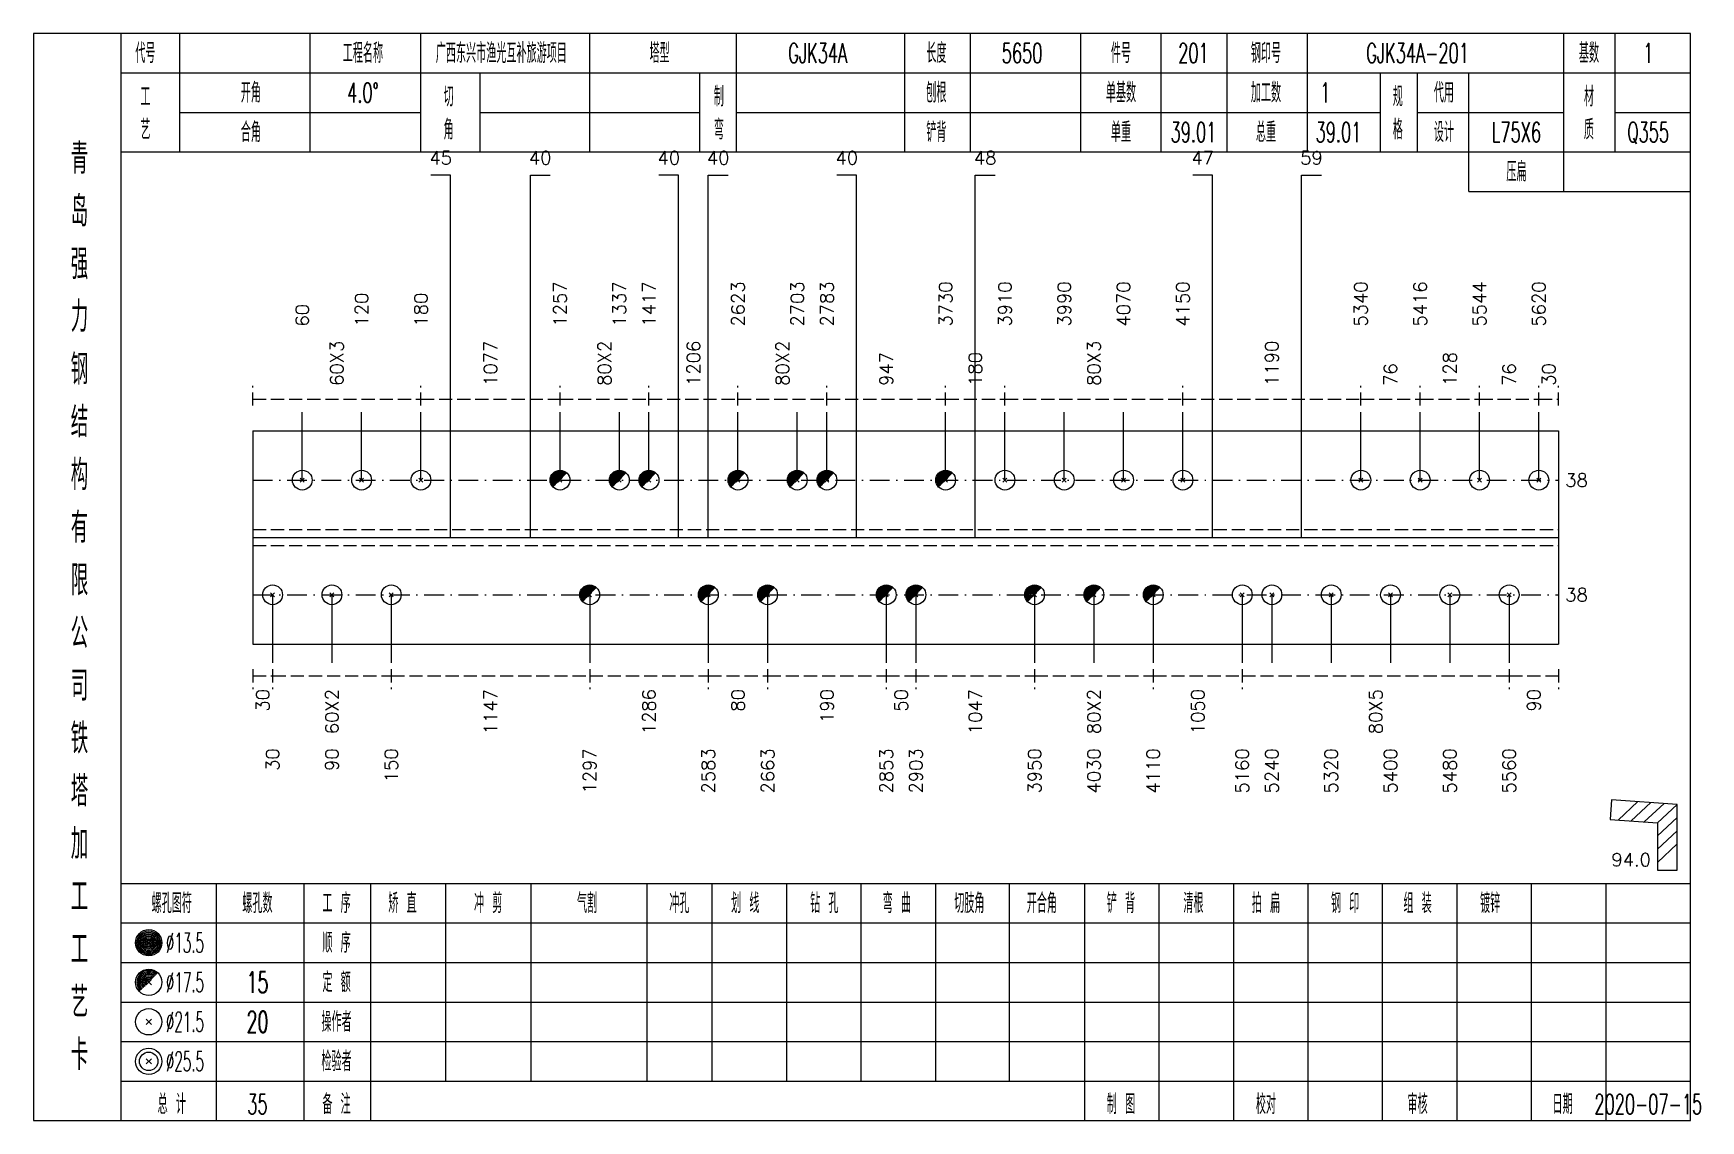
# Model space of a CAD drawing. Extents: x 0 to 2606, y -377 to 6479.
# Drawn here: x 522.8 to 775.7, y 6300 to 6465 of the extents above; entities that cross this region are included whole.
import ezdxf
from ezdxf.enums import TextEntityAlignment as Align

# ---------------------------------------------------------------- set-up
doc = ezdxf.new("R2010")
doc.units = 0
doc.header["$MEASUREMENT"] = 0
doc.linetypes.add('一点画线', pattern=[5.2, 3, -1, 0.2, -1])
doc.linetypes.add('虚线', pattern=[2.75, 2, -0.75])
doc.layers.get('0').update_dxf_attribs({"linetype": 'CONTINUOUS', "lineweight": 25})
for name, color, linetype, lineweight in [('1', 7, 'CONTINUOUS', 25), ('2', 7, 'CONTINUOUS', 25), ('4', 7, 'CONTINUOUS', 25)]:
    doc.layers.add(name, color=color, linetype=linetype, lineweight=lineweight)
doc.styles.get("Standard").update_dxf_attribs({"font": 'simplex.shx', "width": 0.7, "height": 3, "bigfont": 'gbhzfs.shx'})

msp = doc.modelspace()

# ---------------------------------------------------------------- texts
at = {"color": 7, "linetype": 'Continuous', "lineweight": 13}
for s, p in [('120', (572.6, 6420.5)), ('180', (581.6, 6420.5)), ('1257', (602.7, 6420.5)), ('1337', (611.7, 6420.5)), ('1417', (616.2, 6420.5)), ('2623', (629.7, 6420.5)), ('2703', (638.7, 6420.5)), ('2783', (643.2, 6420.5)), ('3730', (661.2, 6420.5)), ('3910', (670.2, 6420.5)), ('3990', (679.2, 6420.5)), ('4070', (688.2, 6420.5)), ('4150', (697.2, 6420.5)), ('5340', (724.2, 6420.5)), ('5416', (733.2, 6420.5)), ('5544', (742.2, 6420.5)), ('5620', (751.2, 6420.5)), ('60', (563.6, 6420.5))]:
    msp.add_text(s, height=2, rotation=90, dxfattribs=at).set_placement(p, align=Align.MIDDLE_LEFT)
at = {"color": 8, "linetype": 'Continuous', "lineweight": 9}
for s, p in [('60X3', (568.85, 6411.5)), ('1077', (592.15, 6411.5)), ('80X2', (609.45, 6411.5)), ('1206', (622.95, 6411.5)), ('80X2', (636.45, 6411.5)), ('80X3', (683.7, 6411.5)), ('1190', (710.7, 6411.5)), ('947', (652.2, 6411.5)), ('180', (665.7, 6411.5)), ('128', (737.7, 6411.5)), ('76', (728.7, 6411.5)), ('76', (746.7, 6411.5)), ('30', (752.7, 6411.5))]:
    msp.add_text(s, height=2, rotation=90, dxfattribs=at).set_placement(p, align=Align.MIDDLE_LEFT)
at = {"color": 7, "linetype": 'Continuous', "lineweight": 13}
for p in [(755.2, 6397.2), (755.2, 6379.8)]:
    msp.add_text('38', height=2, dxfattribs=at).set_placement(p, align=Align.MIDDLE_LEFT)
at = {"color": 8, "linetype": 'Continuous', "lineweight": 9}
for s, p in [('30', (557.6, 6365.5)), ('60X2', (568.1, 6365.5)), ('1147', (592.15, 6365.5)), ('1286', (616.2, 6365.5)), ('80', (629.7, 6365.5)), ('190', (643.2, 6365.5)), ('50', (654.45, 6365.5)), ('1047', (665.7, 6365.5)), ('80X2', (683.7, 6365.5)), ('1050', (699.45, 6365.5)), ('80X5', (726.45, 6365.5)), ('90', (750.45, 6365.5))]:
    msp.add_text(s, height=2, rotation=90, dxfattribs=at).set_placement(p, align=Align.MIDDLE_RIGHT)
at = {"layer": '1', "color": 7, "linetype": 'Continuous', "lineweight": 13}
for s, p in [('30', (559.1, 6356.5)), ('90', (568.1, 6356.5)), ('150', (577.1, 6356.5)), ('1297', (607.2, 6356.5)), ('2583', (625.2, 6356.5)), ('2663', (634.2, 6356.5)), ('2853', (652.2, 6356.5)), ('2903', (656.7, 6356.5)), ('3950', (674.7, 6356.5)), ('4030', (683.7, 6356.5)), ('4110', (692.7, 6356.5)), ('5160', (706.2, 6356.5)), ('5240', (710.7, 6356.5)), ('5320', (719.7, 6356.5)), ('5400', (728.7, 6356.5)), ('5480', (737.7, 6356.5)), ('5560', (746.7, 6356.5))]:
    msp.add_text(s, height=2, rotation=90, dxfattribs=at).set_placement(p, align=Align.MIDDLE_RIGHT)
at = {"layer": '2', "color": 7, "linetype": 'Continuous', "lineweight": 13}
for s, p in [('45', (584.6, 6444.5)), ('40', (599.7, 6444.5)), ('40', (619.2, 6444.5)), ('40', (626.7, 6444.5)), ('40', (646.2, 6444.5)), ('48', (667.2, 6444.5)), ('47', (700.2, 6444.5)), ('59', (716.7, 6444.5))]:
    msp.add_text(s, height=2, dxfattribs=at).set_placement(p, align=Align.BOTTOM_CENTER)
msp.add_text('94.0', height=2, dxfattribs=at).set_placement((768.2, 6338), align=Align.BOTTOM_RIGHT)
at = {"layer": '4', "color": 1, "linetype": 'Continuous', "lineweight": 13}
for s, height, width, p in [('代号', 3, 0.6, (539.8, 6462)), ('工程名称', 3, 0.6, (572.8, 6462)), ('广西东兴市渔光互补旅游项目', 3, 0.6, (593.8, 6462)), ('塔型', 3, 0.6, (617.8, 6462)), ('GJK34A', 3, 0.6, (641.8, 6462)), ('长度', 3, 0.6, (659.8, 6462)), ('5650', 3, 0.6, (672.8, 6462)), ('件号', 3, 0.6, (687.8, 6462)), ('201', 3, 0.6, (698.8, 6462)), ('钢印号', 3, 0.6, (709.8, 6462)), ('GJK34A-201', 3, 0.6, (732.8, 6462)), ('基数', 3, 0.6, (758.8, 6462)), ('1', 3, 0.6, (767.8, 6462)), ('开角', 3, 0.6, (555.8, 6456)), ('刨根', 3, 0.6, (659.8, 6456)), ('单基数', 3, 0.6, (687.8, 6456)), ('加工数', 3, 0.6, (709.8, 6456)), ('代用', 3, 0.6, (736.8, 6456)), ('工', 3, 0.6, (539.8, 6455.4)), ('4.0%%d', 3, 0.6, (572.8, 6456)), ('切', 3, 0.6, (585.8, 6455.4)), ('制', 3, 0.6, (626.8, 6455.4)), ('1', 3, 0.6, (718.8, 6456)), ('规', 3, 0.6, (729.8, 6455.4)), ('材', 3, 0.6, (758.8, 6455.4)), ('艺', 3, 0.6, (539.8, 6450.4)), ('合角', 3, 0.6, (555.8, 6450)), ('角', 3, 0.6, (585.8, 6450.4)), ('弯', 3, 0.6, (626.8, 6450.4)), ('铲背', 3, 0.6, (659.8, 6450)), ('单重', 3, 0.6, (687.8, 6450)), ('39.01', 3, 0.6, (698.8, 6450)), ('总重', 3, 0.6, (709.8, 6450)), ('39.01', 3, 0.6, (720.8, 6450)), ('格', 3, 0.6, (729.8, 6450.4)), ('设计', 3, 0.6, (736.8, 6450)), ('L75X6', 3, 0.6, (747.8, 6450)), ('质', 3, 0.6, (758.8, 6450.4)), ('Q355', 3, 0.6, (767.8, 6450)), ('青', 4.6, 0.8, (529.8, 6446)), ('压扁', 3, 0.6, (747.8, 6444)), ('岛', 4.6, 0.8, (529.8, 6438)), ('强', 4.6, 0.8, (529.8, 6430)), ('力', 4.6, 0.8, (529.8, 6422)), ('钢', 4.6, 0.8, (529.8, 6414)), ('结', 4.6, 0.8, (529.8, 6406)), ('构', 4.6, 0.8, (529.8, 6398)), ('有', 4.6, 0.8, (529.8, 6390)), ('限', 4.6, 0.8, (529.8, 6382)), ('公', 4.6, 0.8, (529.8, 6374)), ('司', 4.6, 0.8, (529.8, 6366)), ('铁', 4.6, 0.8, (529.8, 6358)), ('塔', 4.6, 0.8, (529.8, 6350)), ('加', 4.6, 0.8, (529.8, 6342)), ('工', 4.6, 0.8, (529.8, 6334)), ('螺孔图符', 3, 0.6, (543.8, 6333)), ('螺孔数', 3, 0.6, (556.8, 6333)), ('工 序', 3, 0.6, (568.8, 6333)), ('矫 直', 3, 0.6, (578.8, 6333)), ('冲 剪', 3, 0.6, (591.8, 6333)), ('气割', 3, 0.6, (606.8, 6333)), ('冲孔', 3, 0.6, (620.8, 6333)), ('划 线', 3, 0.6, (630.8, 6333)), ('钻 孔', 3, 0.6, (642.8, 6333)), ('弯 曲', 3, 0.6, (653.8, 6333)), ('切肢角', 3, 0.6, (664.8, 6333)), ('开合角', 3, 0.6, (675.8, 6333)), ('铲 背', 3, 0.6, (687.8, 6333)), ('清根', 3, 0.6, (698.8, 6333)), ('拍 扁', 3, 0.6, (709.8, 6333)), ('钢 印', 3, 0.6, (721.8, 6333)), ('组 装', 3, 0.6, (732.8, 6333)), ('镀锌', 3, 0.6, (743.8, 6333)), ('顺 序', 3, 0.6, (568.8, 6327)), ('工', 4.6, 0.8, (529.8, 6326)), ('%%C13.5', 3, 0.5, (545.8, 6327)), ('%%C17.5', 3, 0.5, (545.8, 6321)), ('15', 3.2, 0.6, (556.8, 6321)), ('定 额', 3, 0.6, (568.8, 6321)), ('艺', 4.6, 0.8, (529.8, 6318)), ('%%C21.5', 3, 0.5, (545.8, 6315)), ('20', 3.2, 0.6, (556.8, 6315)), ('操作者', 3, 0.6, (568.8, 6315)), ('卡', 4.6, 0.8, (529.8, 6310)), ('%%C25.5', 3, 0.5, (545.8, 6309)), ('检验者', 3, 0.6, (568.8, 6309)), ('总 计', 3, 0.6, (543.8, 6302.5)), ('35', 3, 0.6, (556.8, 6302.5)), ('备 注', 3, 0.6, (568.8, 6302.5)), ('制 图', 3, 0.6, (687.8, 6302.5)), ('校对', 3, 0.6, (709.8, 6302.5)), ('审核', 3, 0.6, (732.8, 6302.5)), ('日期', 3, 0.6, (754.8, 6302.5)), ('2020-07-15', 3, 0.6, (767.8, 6302.5))]:
    msp.add_text(s, height=height, dxfattribs=dict(at, width=width)).set_placement(p, align=Align.MIDDLE_CENTER)

# ---------------------------------------------------------------- linework, layer by layer
at = {"color": 8, "linetype": '虚线', "lineweight": 9}
for p, q in [((556.1, 6408.5), (556.1, 6411.5)), ((581.6, 6408.5), (581.6, 6411.5)), ((581.6, 6408.5), (581.6, 6411.5)), ((602.7, 6408.5), (602.7, 6411.5)), ((602.7, 6408.5), (602.7, 6411.5)), ((616.2, 6408.5), (616.2, 6411.5)), ((616.2, 6408.5), (616.2, 6411.5)), ((629.7, 6408.5), (629.7, 6411.5)), ((629.7, 6408.5), (629.7, 6411.5)), ((643.2, 6408.5), (643.2, 6411.5)), ((643.2, 6408.5), (643.2, 6411.5)), ((661.2, 6408.5), (661.2, 6411.5)), ((661.2, 6408.5), (661.2, 6411.5)), ((670.2, 6408.5), (670.2, 6411.5)), ((670.2, 6408.5), (670.2, 6411.5)), ((697.2, 6408.5), (697.2, 6411.5)), ((697.2, 6408.5), (697.2, 6411.5)), ((724.2, 6408.5), (724.2, 6411.5)), ((724.2, 6408.5), (724.2, 6411.5)), ((733.2, 6408.5), (733.2, 6411.5)), ((733.2, 6408.5), (733.2, 6411.5)), ((742.2, 6408.5), (742.2, 6411.5)), ((742.2, 6408.5), (742.2, 6411.5)), ((751.2, 6408.5), (751.2, 6411.5)), ((751.2, 6408.5), (751.2, 6411.5)), ((754.2, 6408.5), (754.2, 6411.5)), ((556.1, 6409.5), (581.6, 6409.5)), ((581.6, 6409.5), (602.7, 6409.5)), ((602.7, 6409.5), (616.2, 6409.5)), ((616.2, 6409.5), (629.7, 6409.5)), ((629.7, 6409.5), (643.2, 6409.5)), ((643.2, 6409.5), (661.2, 6409.5)), ((661.2, 6409.5), (670.2, 6409.5)), ((670.2, 6409.5), (697.2, 6409.5)), ((697.2, 6409.5), (724.2, 6409.5)), ((724.2, 6409.5), (733.2, 6409.5)), ((733.2, 6409.5), (742.2, 6409.5)), ((742.2, 6409.5), (751.2, 6409.5)), ((751.2, 6409.5), (754.2, 6409.5)), ((556.1, 6368.5), (556.1, 6365.5)), ((556.1, 6367.5), (559.1, 6367.5)), ((559.1, 6368.5), (559.1, 6365.5)), ((559.1, 6368.5), (559.1, 6365.5)), ((559.1, 6367.5), (577.1, 6367.5)), ((577.1, 6368.5), (577.1, 6365.5)), ((577.1, 6368.5), (577.1, 6365.5)), ((577.1, 6367.5), (607.2, 6367.5)), ((607.2, 6368.5), (607.2, 6365.5)), ((607.2, 6368.5), (607.2, 6365.5)), ((607.2, 6367.5), (625.2, 6367.5)), ((625.2, 6368.5), (625.2, 6365.5)), ((625.2, 6368.5), (625.2, 6365.5)), ((625.2, 6367.5), (634.2, 6367.5)), ((634.2, 6368.5), (634.2, 6365.5)), ((634.2, 6368.5), (634.2, 6365.5)), ((634.2, 6367.5), (652.2, 6367.5)), ((652.2, 6368.5), (652.2, 6365.5)), ((652.2, 6368.5), (652.2, 6365.5)), ((652.2, 6367.5), (656.7, 6367.5)), ((656.7, 6368.5), (656.7, 6365.5)), ((656.7, 6368.5), (656.7, 6365.5)), ((656.7, 6367.5), (674.7, 6367.5)), ((674.7, 6368.5), (674.7, 6365.5)), ((674.7, 6368.5), (674.7, 6365.5)), ((674.7, 6367.5), (692.7, 6367.5)), ((692.7, 6368.5), (692.7, 6365.5)), ((692.7, 6368.5), (692.7, 6365.5)), ((692.7, 6367.5), (706.2, 6367.5)), ((706.2, 6368.5), (706.2, 6365.5)), ((706.2, 6368.5), (706.2, 6365.5)), ((706.2, 6367.5), (746.7, 6367.5)), ((746.7, 6368.5), (746.7, 6365.5)), ((746.7, 6368.5), (746.7, 6365.5)), ((746.7, 6367.5), (754.2, 6367.5)), ((754.2, 6368.5), (754.2, 6365.5))]:
    msp.add_line(p, q, dxfattribs=at)
at = {"color": 7, "linetype": 'Continuous', "lineweight": 13}
for p, q in [((563.6, 6397.2), (563.6, 6407.5)), ((572.6, 6397.2), (572.6, 6407.5)), ((581.6, 6397.2), (581.6, 6407.5)), ((602.7, 6397.2), (602.7, 6407.5)), ((611.7, 6397.2), (611.7, 6407.5)), ((616.2, 6397.2), (616.2, 6407.5)), ((629.7, 6397.2), (629.7, 6407.5)), ((638.7, 6397.2), (638.7, 6407.5)), ((643.2, 6397.2), (643.2, 6407.5)), ((661.2, 6397.2), (661.2, 6407.5)), ((670.2, 6397.2), (670.2, 6407.5)), ((679.2, 6397.2), (679.2, 6407.5)), ((688.2, 6397.2), (688.2, 6407.5)), ((697.2, 6397.2), (697.2, 6407.5)), ((724.2, 6397.2), (724.2, 6407.5)), ((733.2, 6397.2), (733.2, 6407.5)), ((742.2, 6397.2), (742.2, 6407.5)), ((751.2, 6397.2), (751.2, 6407.5)), ((563.3, 6396.9), (563.9, 6397.5)), ((563.9, 6396.9), (563.3, 6397.5)), ((572.3, 6396.9), (572.9, 6397.5)), ((572.9, 6396.9), (572.3, 6397.5)), ((581.3, 6396.9), (581.9, 6397.5)), ((581.9, 6396.9), (581.3, 6397.5)), ((669.9, 6396.9), (670.5, 6397.5)), ((670.5, 6396.9), (669.9, 6397.5)), ((678.9, 6396.9), (679.5, 6397.5)), ((679.5, 6396.9), (678.9, 6397.5)), ((687.9, 6396.9), (688.5, 6397.5)), ((688.5, 6396.9), (687.9, 6397.5)), ((696.9, 6396.9), (697.5, 6397.5)), ((697.5, 6396.9), (696.9, 6397.5)), ((723.9, 6396.9), (724.5, 6397.5)), ((724.5, 6396.9), (723.9, 6397.5)), ((732.9, 6396.9), (733.5, 6397.5)), ((733.5, 6396.9), (732.9, 6397.5)), ((741.9, 6396.9), (742.5, 6397.5)), ((742.5, 6396.9), (741.9, 6397.5)), ((750.9, 6396.9), (751.5, 6397.5)), ((751.5, 6396.9), (750.9, 6397.5)), ((559.1, 6379.8), (559.1, 6369.5)), ((568.1, 6379.8), (568.1, 6369.5)), ((577.1, 6379.8), (577.1, 6369.5)), ((607.2, 6379.8), (607.2, 6369.5)), ((625.2, 6379.8), (625.2, 6369.5)), ((634.2, 6379.8), (634.2, 6369.5)), ((652.2, 6379.8), (652.2, 6369.5)), ((656.7, 6379.8), (656.7, 6369.5)), ((674.7, 6379.8), (674.7, 6369.5)), ((683.7, 6379.8), (683.7, 6369.5)), ((692.7, 6379.8), (692.7, 6369.5)), ((706.2, 6379.8), (706.2, 6369.5)), ((710.7, 6379.8), (710.7, 6369.5)), ((719.7, 6379.8), (719.7, 6369.5)), ((728.7, 6379.8), (728.7, 6369.5)), ((737.7, 6379.8), (737.7, 6369.5)), ((746.7, 6379.8), (746.7, 6369.5))]:
    msp.add_line(p, q, dxfattribs=at)
at = {"color": 7, "linetype": 'Continuous', "lineweight": 18}
for p, q in [((556.1, 6404.7), (556.1, 6372.3)), ((556.1, 6404.7), (754.2, 6404.7)), ((754.2, 6404.7), (754.2, 6372.3)), ((556.1, 6388.5), (754.2, 6388.5))]:
    msp.add_line(p, q, dxfattribs=at)
at = {"color": 3, "linetype": '一点画线', "lineweight": 13}
for p, q in [((556.1, 6397.2), (754.2, 6397.2)), ((556.1, 6379.8), (754.2, 6379.8))]:
    msp.add_line(p, q, dxfattribs=at)
at = {"color": 7, "linetype": 'Continuous', "lineweight": 0}
for p, q in [((602.4, 6396.9), (603, 6397.5)), ((602.4, 6397.5), (603, 6396.9)), ((611.4, 6396.9), (612, 6397.5)), ((611.4, 6397.5), (612, 6396.9)), ((615.9, 6396.9), (616.5, 6397.5)), ((615.9, 6397.5), (616.5, 6396.9)), ((629.4, 6396.9), (630, 6397.5)), ((629.4, 6397.5), (630, 6396.9)), ((638.4, 6396.9), (639, 6397.5)), ((638.4, 6397.5), (639, 6396.9)), ((642.9, 6396.9), (643.5, 6397.5)), ((642.9, 6397.5), (643.5, 6396.9)), ((660.9, 6396.9), (661.5, 6397.5)), ((660.9, 6397.5), (661.5, 6396.9))]:
    msp.add_line(p, q, dxfattribs=at)
at = {"color": 1, "linetype": '虚线', "lineweight": 18}
for p, q in [((556.1, 6389.7), (754.2, 6389.7)), ((556.1, 6387.3), (754.2, 6387.3))]:
    msp.add_line(p, q, dxfattribs=at)
at = {"color": 7, "linetype": 'Continuous', "lineweight": 13}
for centre in [(563.6, 6397.2), (572.6, 6397.2), (581.6, 6397.2), (602.7, 6397.2), (611.7, 6397.2), (616.2, 6397.2), (629.7, 6397.2), (638.7, 6397.2), (643.2, 6397.2), (661.2, 6397.2), (670.2, 6397.2), (679.2, 6397.2), (688.2, 6397.2), (697.2, 6397.2), (724.2, 6397.2), (733.2, 6397.2), (742.2, 6397.2), (751.2, 6397.2)]:
    msp.add_circle(centre, 1.5, dxfattribs=at)
for centre, radius in [((602.7, 6397.2), 1.35), ((602.7, 6397.2), 1.2), ((602.7, 6397.2), 1.05), ((602.7, 6397.2), 0.9), ((602.7, 6397.2), 0.75), ((602.7, 6397.2), 0.6), ((602.7, 6397.2), 0.45), ((602.7, 6397.2), 0.3), ((602.7, 6397.2), 0.15), ((611.7, 6397.2), 1.35), ((611.7, 6397.2), 1.2), ((611.7, 6397.2), 1.05), ((611.7, 6397.2), 0.9), ((611.7, 6397.2), 0.75), ((611.7, 6397.2), 0.6), ((611.7, 6397.2), 0.45), ((611.7, 6397.2), 0.3), ((611.7, 6397.2), 0.15), ((616.2, 6397.2), 1.35), ((616.2, 6397.2), 1.2), ((616.2, 6397.2), 1.05), ((616.2, 6397.2), 0.9), ((616.2, 6397.2), 0.75), ((616.2, 6397.2), 0.6), ((616.2, 6397.2), 0.45), ((616.2, 6397.2), 0.3), ((616.2, 6397.2), 0.15), ((629.7, 6397.2), 1.35), ((629.7, 6397.2), 1.2), ((629.7, 6397.2), 1.05), ((629.7, 6397.2), 0.9), ((629.7, 6397.2), 0.75), ((629.7, 6397.2), 0.6), ((629.7, 6397.2), 0.45), ((629.7, 6397.2), 0.3), ((629.7, 6397.2), 0.15), ((638.7, 6397.2), 1.35), ((638.7, 6397.2), 1.2), ((638.7, 6397.2), 1.05), ((638.7, 6397.2), 0.9), ((638.7, 6397.2), 0.75), ((638.7, 6397.2), 0.6), ((638.7, 6397.2), 0.45), ((638.7, 6397.2), 0.3), ((638.7, 6397.2), 0.15), ((643.2, 6397.2), 1.35), ((643.2, 6397.2), 1.2), ((643.2, 6397.2), 1.05), ((643.2, 6397.2), 0.9), ((643.2, 6397.2), 0.75), ((643.2, 6397.2), 0.6), ((643.2, 6397.2), 0.45), ((643.2, 6397.2), 0.3), ((643.2, 6397.2), 0.15), ((661.2, 6397.2), 1.35), ((661.2, 6397.2), 1.2), ((661.2, 6397.2), 1.05), ((661.2, 6397.2), 0.9), ((661.2, 6397.2), 0.75), ((661.2, 6397.2), 0.6), ((661.2, 6397.2), 0.45), ((661.2, 6397.2), 0.3), ((661.2, 6397.2), 0.15)]:
    msp.add_arc(centre, radius, 45, 225, dxfattribs=at)
at = {"layer": '1', "color": 7, "linetype": 'Continuous', "lineweight": 13}
for p, q in [((558.8, 6379.5), (559.4, 6380.1)), ((559.4, 6379.5), (558.8, 6380.1)), ((567.8, 6379.5), (568.4, 6380.1)), ((568.4, 6379.5), (567.8, 6380.1)), ((576.8, 6379.5), (577.4, 6380.1)), ((577.4, 6379.5), (576.8, 6380.1)), ((705.9, 6379.5), (706.5, 6380.1)), ((706.5, 6379.5), (705.9, 6380.1)), ((710.4, 6379.5), (711, 6380.1)), ((711, 6379.5), (710.4, 6380.1)), ((719.4, 6379.5), (720, 6380.1)), ((720, 6379.5), (719.4, 6380.1)), ((728.4, 6379.5), (729, 6380.1)), ((729, 6379.5), (728.4, 6380.1)), ((737.4, 6379.5), (738, 6380.1)), ((738, 6379.5), (737.4, 6380.1)), ((746.4, 6379.5), (747, 6380.1)), ((747, 6379.5), (746.4, 6380.1))]:
    msp.add_line(p, q, dxfattribs=at)
at = {"layer": '1', "color": 7, "linetype": 'Continuous', "lineweight": 0}
for p, q in [((606.9, 6379.5), (607.5, 6380.1)), ((606.9, 6380.1), (607.5, 6379.5)), ((624.9, 6379.5), (625.5, 6380.1)), ((624.9, 6380.1), (625.5, 6379.5)), ((633.9, 6379.5), (634.5, 6380.1)), ((633.9, 6380.1), (634.5, 6379.5)), ((651.9, 6379.5), (652.5, 6380.1)), ((651.9, 6380.1), (652.5, 6379.5)), ((656.4, 6379.5), (657, 6380.1)), ((656.4, 6380.1), (657, 6379.5)), ((674.4, 6379.5), (675, 6380.1)), ((674.4, 6380.1), (675, 6379.5)), ((683.4, 6379.5), (684, 6380.1)), ((683.4, 6380.1), (684, 6379.5)), ((692.4, 6379.5), (693, 6380.1)), ((692.4, 6380.1), (693, 6379.5))]:
    msp.add_line(p, q, dxfattribs=at)
at = {"layer": '1', "color": 7, "linetype": 'Continuous', "lineweight": 18}
msp.add_line((556.1, 6372.3), (754.2, 6372.3), dxfattribs=at)
at = {"layer": '1', "color": 7, "linetype": 'Continuous', "lineweight": 13}
for centre in [(559.1, 6379.8), (568.1, 6379.8), (577.1, 6379.8), (607.2, 6379.8), (625.2, 6379.8), (634.2, 6379.8), (652.2, 6379.8), (656.7, 6379.8), (674.7, 6379.8), (683.7, 6379.8), (692.7, 6379.8), (706.2, 6379.8), (710.7, 6379.8), (719.7, 6379.8), (728.7, 6379.8), (737.7, 6379.8), (746.7, 6379.8)]:
    msp.add_circle(centre, 1.5, dxfattribs=at)
for centre, radius in [((607.2, 6379.8), 1.35), ((607.2, 6379.8), 1.2), ((607.2, 6379.8), 1.05), ((607.2, 6379.8), 0.9), ((607.2, 6379.8), 0.75), ((607.2, 6379.8), 0.6), ((607.2, 6379.8), 0.45), ((607.2, 6379.8), 0.3), ((607.2, 6379.8), 0.15), ((625.2, 6379.8), 1.35), ((625.2, 6379.8), 1.2), ((625.2, 6379.8), 1.05), ((625.2, 6379.8), 0.9), ((625.2, 6379.8), 0.75), ((625.2, 6379.8), 0.6), ((625.2, 6379.8), 0.45), ((625.2, 6379.8), 0.3), ((625.2, 6379.8), 0.15), ((634.2, 6379.8), 1.35), ((634.2, 6379.8), 1.2), ((634.2, 6379.8), 1.05), ((634.2, 6379.8), 0.9), ((634.2, 6379.8), 0.75), ((634.2, 6379.8), 0.6), ((634.2, 6379.8), 0.45), ((634.2, 6379.8), 0.3), ((634.2, 6379.8), 0.15), ((652.2, 6379.8), 1.35), ((652.2, 6379.8), 1.2), ((652.2, 6379.8), 1.05), ((652.2, 6379.8), 0.9), ((652.2, 6379.8), 0.75), ((652.2, 6379.8), 0.6), ((652.2, 6379.8), 0.45), ((652.2, 6379.8), 0.3), ((652.2, 6379.8), 0.15), ((656.7, 6379.8), 1.35), ((656.7, 6379.8), 1.2), ((656.7, 6379.8), 1.05), ((656.7, 6379.8), 0.9), ((656.7, 6379.8), 0.75), ((656.7, 6379.8), 0.6), ((656.7, 6379.8), 0.45), ((656.7, 6379.8), 0.3), ((656.7, 6379.8), 0.15), ((674.7, 6379.8), 1.35), ((674.7, 6379.8), 1.2), ((674.7, 6379.8), 1.05), ((674.7, 6379.8), 0.9), ((674.7, 6379.8), 0.75), ((674.7, 6379.8), 0.6), ((674.7, 6379.8), 0.45), ((674.7, 6379.8), 0.3), ((674.7, 6379.8), 0.15), ((683.7, 6379.8), 1.35), ((683.7, 6379.8), 1.2), ((683.7, 6379.8), 1.05), ((683.7, 6379.8), 0.9), ((683.7, 6379.8), 0.75), ((683.7, 6379.8), 0.6), ((683.7, 6379.8), 0.45), ((683.7, 6379.8), 0.3), ((683.7, 6379.8), 0.15), ((692.7, 6379.8), 1.35), ((692.7, 6379.8), 1.2), ((692.7, 6379.8), 1.05), ((692.7, 6379.8), 0.9), ((692.7, 6379.8), 0.75), ((692.7, 6379.8), 0.6), ((692.7, 6379.8), 0.45), ((692.7, 6379.8), 0.3), ((692.7, 6379.8), 0.15)]:
    msp.add_arc(centre, radius, 45, 225, dxfattribs=at)
at = {"layer": '2', "color": 7, "linetype": 'Continuous', "lineweight": 13}
for p, q in [((586.1, 6443.5), (583.1, 6443.5)), ((586.1, 6388.5), (586.1, 6443.5)), ((598.2, 6388.5), (598.2, 6443.5)), ((598.2, 6443.5), (601.2, 6443.5)), ((620.7, 6443.5), (617.7, 6443.5)), ((620.7, 6388.5), (620.7, 6443.5)), ((625.2, 6388.5), (625.2, 6443.5)), ((625.2, 6443.5), (628.2, 6443.5)), ((647.7, 6443.5), (644.7, 6443.5)), ((647.7, 6388.5), (647.7, 6443.5)), ((665.7, 6388.5), (665.7, 6443.5)), ((665.7, 6443.5), (668.7, 6443.5)), ((701.7, 6443.5), (698.7, 6443.5)), ((701.7, 6388.5), (701.7, 6443.5)), ((715.2, 6388.5), (715.2, 6443.5)), ((715.2, 6443.5), (718.2, 6443.5)), ((762.22, 6348.7), (762.02, 6345.7)), ((772.2, 6348), (762.22, 6348.7)), ((763.21, 6345.62), (766.21, 6348.42)), ((765.21, 6345.48), (768.21, 6348.28)), ((767.2, 6345.34), (770.2, 6348.14)), ((769.2, 6345.2), (772.2, 6348)), ((772.2, 6338), (772.2, 6348)), ((762.02, 6345.7), (769.2, 6345.2)), ((769.2, 6343.2), (772.2, 6346)), ((769.2, 6345.2), (769.2, 6338)), ((769.2, 6341.2), (772.2, 6344)), ((769.2, 6339.2), (772.2, 6342)), ((769.2, 6338), (772.2, 6338))]:
    msp.add_line(p, q, dxfattribs=at)
at = {"layer": '4', "color": 1, "linetype": 'Continuous', "lineweight": 18}
for p, q in [((536.1, 6300), (536.1, 6465)), ((545, 6447), (545, 6465)), ((564.8, 6447), (564.8, 6465)), ((581.6, 6447), (581.6, 6465)), ((607.2, 6447), (607.2, 6465)), ((629.5, 6447), (629.5, 6465)), ((655, 6447), (655, 6465)), ((665, 6447), (665, 6465)), ((681.7, 6447), (681.7, 6465)), ((693.9, 6447), (693.9, 6465)), ((703.9, 6447), (703.9, 6465)), ((716.1, 6447), (716.1, 6465)), ((755, 6441), (755, 6465)), ((762.8, 6447), (762.8, 6465)), ((536.1, 6459), (774.2, 6459)), ((590.6, 6447), (590.6, 6459)), ((623.9, 6447), (623.9, 6459)), ((727.2, 6447), (727.2, 6459)), ((732.8, 6447), (732.8, 6459)), ((740.6, 6441), (740.6, 6459)), ((545, 6453), (581.6, 6453)), ((590.6, 6453), (623.9, 6453)), ((629.5, 6453), (727.2, 6453)), ((732.8, 6453), (755, 6453)), ((762.8, 6453), (774.2, 6453)), ((536.1, 6447), (774.2, 6447)), ((740.6, 6441), (774.2, 6441)), ((536.1, 6336), (774.2, 6336)), ((550.6, 6300), (550.6, 6336)), ((563.9, 6300), (563.9, 6336)), ((574, 6300), (574, 6336)), ((585.4, 6306), (585.4, 6336)), ((598.3, 6306), (598.3, 6336)), ((615.9, 6306), (615.9, 6336)), ((625.8, 6306), (625.8, 6336)), ((637.1, 6306), (637.1, 6336)), ((648.4, 6306), (648.4, 6336)), ((659.7, 6306), (659.7, 6336)), ((670.9, 6306), (670.9, 6336)), ((682.3, 6306), (682.3, 6336)), ((693.6, 6306), (693.6, 6336)), ((704.9, 6306), (704.9, 6336)), ((716.2, 6306), (716.2, 6336)), ((727.5, 6306), (727.5, 6336)), ((738.8, 6306), (738.8, 6336)), ((750.1, 6306), (750.1, 6336)), ((761.4, 6306), (761.4, 6336)), ((536.1, 6330), (774.2, 6330)), ((536.1, 6324), (774.2, 6324)), ((536.1, 6318), (774.2, 6318)), ((536.1, 6312), (774.2, 6312)), ((536.1, 6306), (774.2, 6306)), ((682.3, 6300), (682.3, 6306)), ((693.6, 6300), (693.6, 6306)), ((704.9, 6300), (704.9, 6306)), ((716.2, 6300), (716.2, 6306)), ((727.5, 6300), (727.5, 6306)), ((738.8, 6300), (738.8, 6306)), ((750.1, 6300), (750.1, 6306)), ((761.4, 6300), (761.4, 6306))]:
    msp.add_line(p, q, dxfattribs=at)
at = {"layer": '4', "color": 7, "linetype": 'Continuous', "lineweight": 13}
for p, q in [((540.1, 6326.8), (540.5, 6327.2)), ((540.5, 6326.8), (540.1, 6327.2)), ((539.9, 6314.6), (540.7, 6315.4)), ((540.7, 6314.6), (539.9, 6315.4)), ((539.9, 6308.6), (540.7, 6309.4)), ((540.7, 6308.6), (539.9, 6309.4))]:
    msp.add_line(p, q, dxfattribs=at)
at = {"layer": '4', "color": 7, "linetype": 'Continuous', "lineweight": 0}
for p, q in [((539.9, 6320.6), (540.7, 6321.4)), ((539.9, 6321.4), (540.7, 6320.6))]:
    msp.add_line(p, q, dxfattribs=at)
at = {"layer": '4', "color": 1, "linetype": 'Continuous', "lineweight": 18}
msp.add_lwpolyline([(522.8, 6465), (522.8, 6300), (774.2, 6300), (774.2, 6465)], close=True, dxfattribs=at)
at = {"layer": '4', "color": 7, "linetype": 'Continuous', "lineweight": 13}
for centre, radius in [((540.3, 6327), 2), ((540.3, 6327), 1.8), ((540.3, 6327), 1.6), ((540.3, 6327), 1.4), ((540.3, 6327), 1.2), ((540.3, 6327), 1), ((540.3, 6327), 0.8), ((540.3, 6327), 0.6), ((540.3, 6327), 0.4), ((540.3, 6327), 0.2), ((540.3, 6321), 2), ((540.3, 6315), 2), ((540.3, 6309), 2), ((540.3, 6309), 1.4)]:
    msp.add_circle(centre, radius, dxfattribs=at)
for radius in [1.8, 1.6, 1.4, 1.2, 1, 0.8, 0.6, 0.4, 0.2]:
    msp.add_arc((540.3, 6321), radius, 45, 225, dxfattribs=at)

msp.set_redraw_order([(e.dxf.handle, doc.entitydb.next_handle()) for e in msp.query("TEXT MTEXT ATTDEF DIMENSION ARC_DIMENSION")])  # texts and dimensions are drawn at this point

doc.saveas('drawing.dxf')
